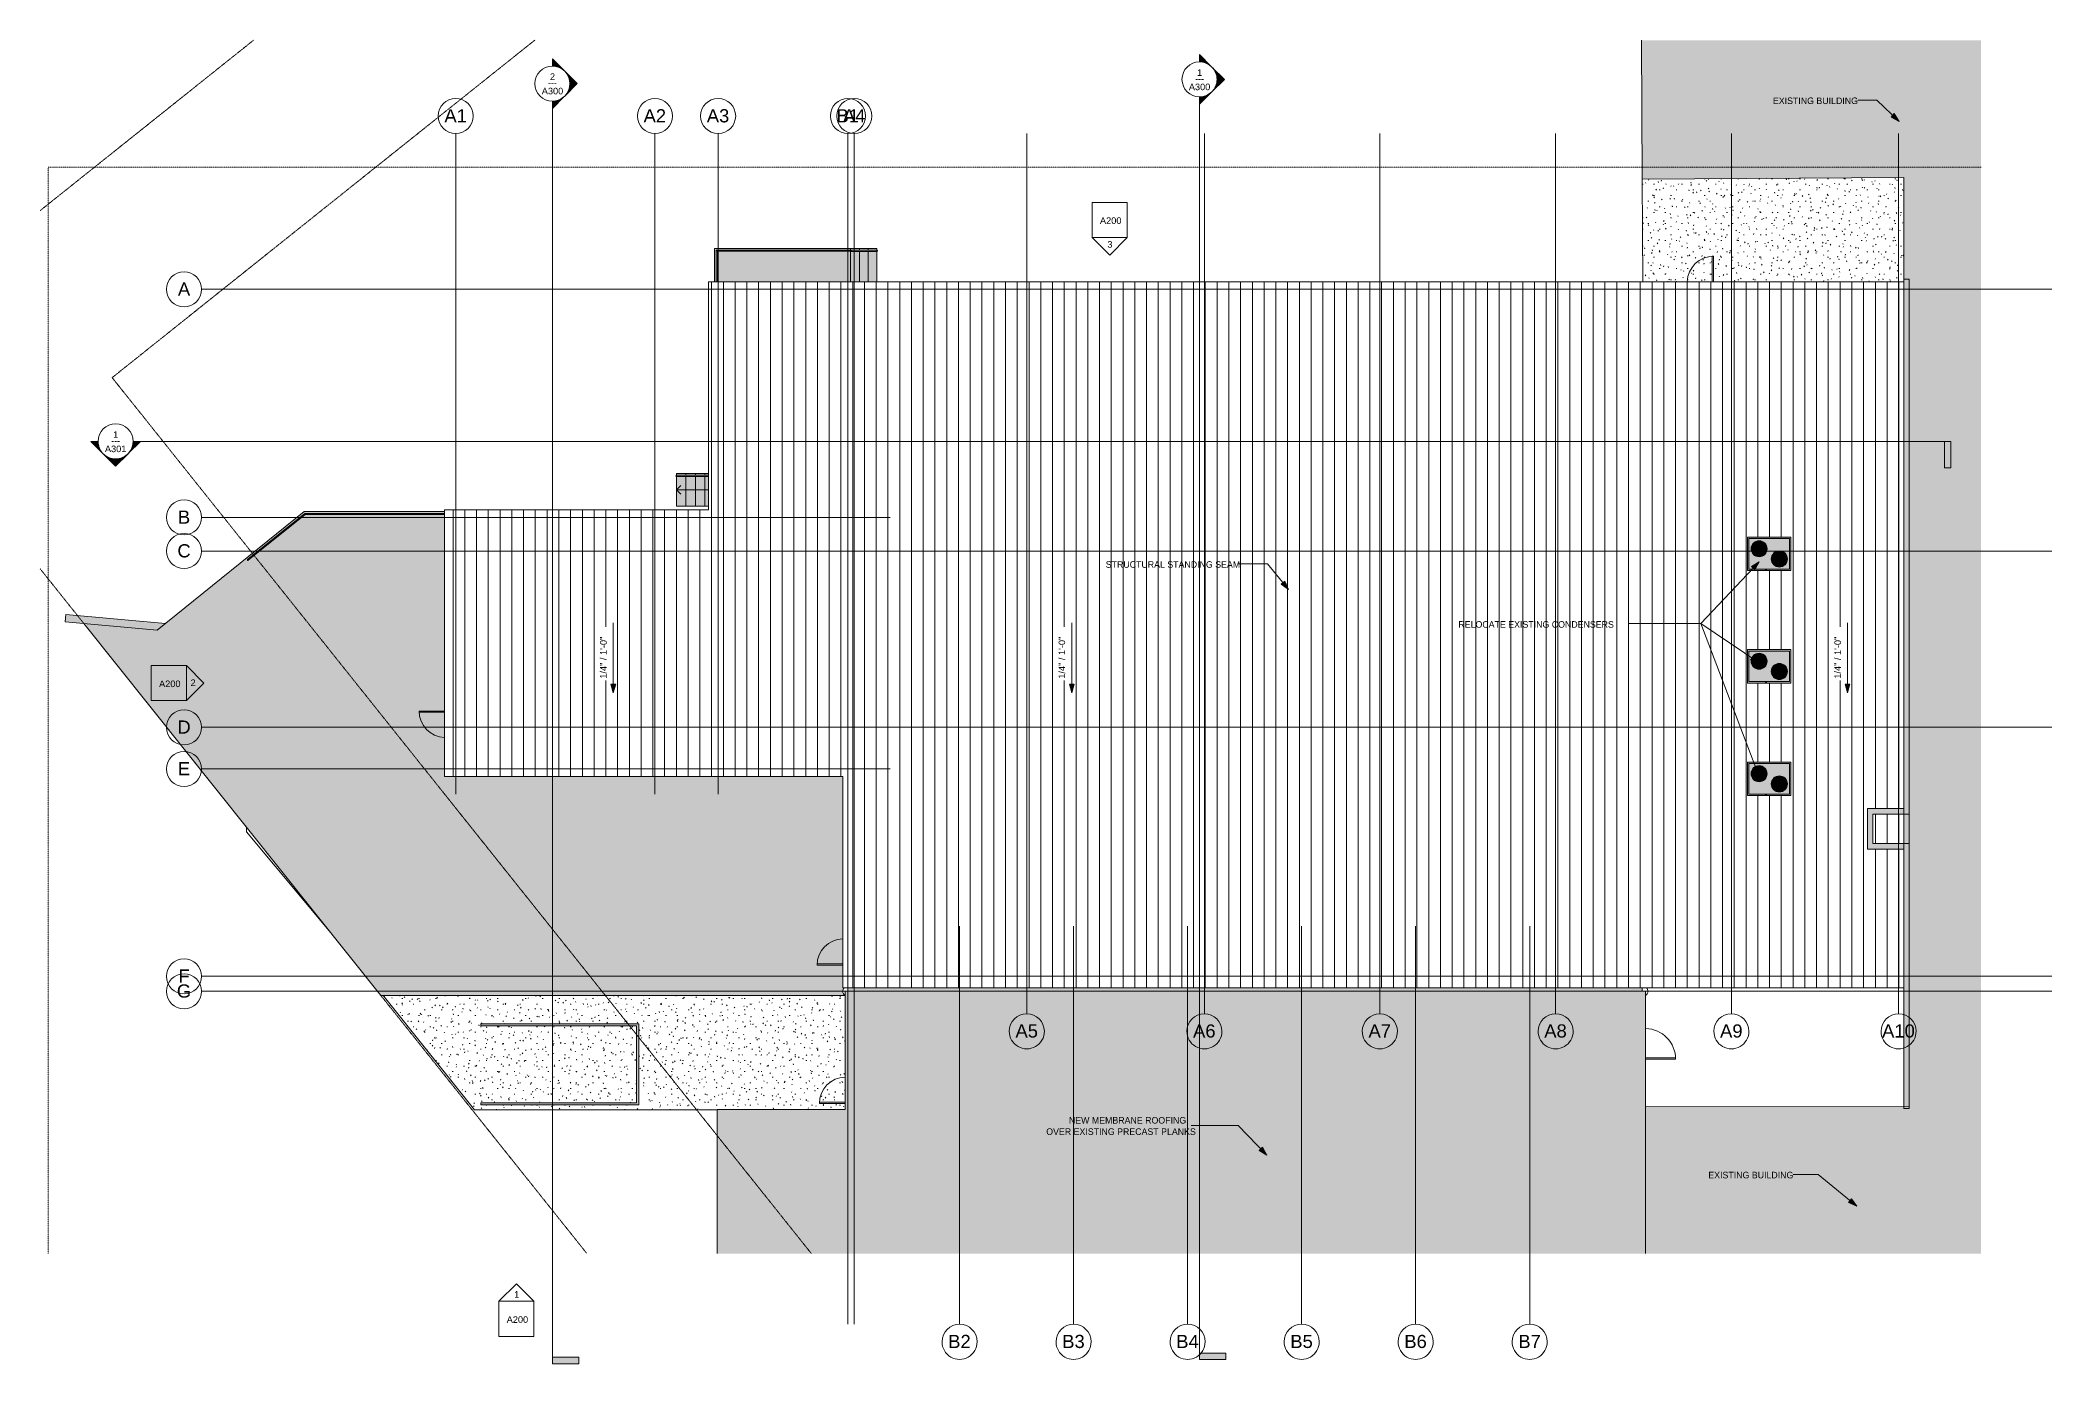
# Model space of a CAD drawing. Header units: inches. Extents: x -4135 to -1383, y 10291 to 12101.
import ezdxf

# ---------------------------------------------------------------- set-up
doc = ezdxf.new("R2010")
doc.units = ezdxf.units.IN
doc.header["$MEASUREMENT"] = 0
for name, pattern in [('Aligning Line 1_8_', [0.25, 0.125, -0.125]), ('Double Dash 3_8_', [1, 0.375, -0.125, 0.125, -0.125, 0.125, -0.125]), ('Grid Line 1_2_', [0.875, 0.5, -0.125, 0.125, -0.125])]:
    doc.linetypes.add(name, pattern=pattern)
for name, color, linetype, lineweight in [('A-DETL-MBND', 5, 'Continuous', 13), ('A-DETL-MBND-1', 5, 'Continuous', 9), ('A-DOOR-1', 31, 'Continuous', 9), ('A-FLOR-HRAL', 11, 'Continuous', 9), ('A-GENM', 5, 'Continuous', 9), ('A-WALL-1', 113, 'Continuous', 9), ('C-PROP-LINE', 91, 'Double Dash 3_8_', 20), ('G-ANNO-DIMS', 111, 'Continuous', 9), ('G-ANNO-SYMB', 111, 'Aligning Line 1_8_', 9), ('G-ANNO-SYMB-1', 111, 'Continuous', 9), ('G-ANNO-TEXT', 231, 'Continuous', 9), ('G-ANNO-TEXT-1', 147, 'Continuous', 20), ('M-EQPM', 50, 'Continuous', 9), ('S-BEAM-1', 12, 'Continuous', 9), ('S-GRID-1', 1, 'Grid Line 1_2_', 9), ('S-GRID-IDEN', 1, 'Continuous', 9), ('S-STRS', 31, 'Continuous', 9), ('S-STRS-ANNO', 31, 'Continuous', 9)]:
    doc.layers.add(name, color=color, linetype=linetype, lineweight=lineweight)
doc.styles.add('Arial', font='arial.ttf', dxfattribs={"height": 18})
doc.styles.add('Arial_1', font='arial.ttf', dxfattribs={"height": 9})
doc.styles.add('Century Gothic', font='ufonts.com_century-gothic.ttf', dxfattribs={"height": 9})
pattern_1 = [(0, (0, 0), (30.72, 7.68), [1.267, -21.773, 1.267, -21.773, -122.88]), (0, (0, 0), (30.72, 7.68), [-46.08, 1.267, -44.813, 1.267, -21.773, -53.76]), (0, (0, 0), (30.72, 7.68), [-115.2, 1.267, -14.093, 1.267, -37.133]), (120, (11.52, 3.84), (-22.011075, 22.7643004), [1.267, -21.773, 1.267, -21.773, -122.88]), (120, (11.52, 3.84), (-22.011075, 22.7643004), [-46.08, 1.267, -44.813, 1.267, -21.773, -53.76]), (120, (11.52, 3.84), (-22.011075, 22.7643004), [-115.2, 1.267, -14.093, 1.267, -37.133]), (240, (15.36, 19.2), (-8.708925, -30.4443004), [1.267, -21.773, 1.267, -21.773, -122.88]), (240, (15.36, 19.2), (-8.708925, -30.4443004), [-46.08, 1.267, -44.813, 1.267, -21.773, -53.76]), (240, (15.36, 19.2), (-8.708925, -30.4443004), [-115.2, 1.267, -14.093, 1.267, -37.133])]

msp = doc.modelspace()

# ---------------------------------------------------------------- texts
at = {"layer": 'G-ANNO-SYMB-1', "char_height": 9, "attachment_point": 1}
for s, insert, width, style in [('2', (-3437.6, 12055.7), 8.484, 'Arial_1'), ('1', (-2552.2, 12061.3), 8.484, 'Arial_1'), ('A300', (-3448.8, 12036), 35.754, 'Arial_1'), ('---', (-3440.2, 12047.2), 15.453, 'Century Gothic'), ('A300', (-2563.5, 12041.7), 35.754, 'Arial_1'), ('---', (-2554.9, 12052.8), 15.453, 'Century Gothic'), ('A200', (-2685.1, 11858.8), 35.754, 'Arial_1'), ('3', (-2675, 11826.3), 8.484, 'Arial_1'), ('1', (-4035.2, 11566.3), 8.484, 'Arial_1'), ('A301', (-4046.5, 11546.7), 35.754, 'Arial_1'), ('---', (-4037.9, 11557.8), 15.453, 'Century Gothic'), ('A200', (-3972.4, 11225.4), 35.754, 'Arial_1'), ('2', (-3929.3, 11226.9), 8.484, 'Arial_1'), ('1', (-3486.6, 10390.4), 8.484, 'Arial_1'), ('A200', (-3496.8, 10356), 35.754, 'Arial_1')]:
    msp.add_mtext(s, dxfattribs=dict(at, insert=insert, width=width, style=style))
at = {"layer": 'G-ANNO-TEXT', "char_height": 9, "attachment_point": 1, "style": 'Century Gothic'}
for s, insert, width in [('EXISTING BUILDING', (-1764.4, 12022.7), 140.895), ('STRUCTURAL STANDING SEAM', (-2677.2, 11388.6), 219.675), ('NEW MEMBRANE ROOFING', (-2727.6, 10628.5), 202.707), ('OVER EXISTING PRECAST PLANKS', (-2758.6, 10613), 240.279), ('EXISTING BUILDING', (-1852.8, 10553.6), 140.895)]:
    msp.add_mtext(s, dxfattribs=dict(at, insert=insert, width=width))
at = {"layer": 'G-ANNO-TEXT-1', "insert": (-2194.7, 11306.6), "char_height": 9, "width": 251.49, "attachment_point": 1, "style": 'Century Gothic'}
msp.add_mtext('RELOCATE EXISTING CONDENSERS', dxfattribs=at)
at = {"layer": 'S-GRID-IDEN', "char_height": 18, "attachment_point": 1, "style": 'Arial'}
for s, insert, width in [('A1', (-3582, 12006.7), 37.269), ('A2', (-3309.5, 12006.7), 37.269), ('A3', (-3223, 12006.7), 37.269), ('B1', (-3045.5, 12006.7), 37.269), ('A4', (-3036.7, 12006.7), 37.269), ('A', (-3946.6, 11769.8), 20.301), ('B', (-3946.6, 11457.9), 20.301), ('C', (-3947.3, 11411.8), 22.119), ('D', (-3947.3, 11170.8), 22.119), ('E', (-3946.6, 11113.9), 20.301), ('F', (-3946, 10830.3), 18.786), ('G', (-3948.1, 10809.8), 23.937), ('A5', (-2800.7, 10755.2), 37.269), ('A6', (-2557.7, 10755.2), 37.269), ('A7', (-2317.7, 10755.2), 37.269), ('A8', (-2077.2, 10755.2), 37.269), ('A9', (-1836.7, 10755.2), 37.269), ('A10', (-1615, 10755.2), 54.237), ('B2', (-2892.7, 10330.6), 37.269), ('B3', (-2736.7, 10330.6), 37.269), ('B4', (-2580.7, 10330.6), 37.269), ('B5', (-2424.7, 10330.6), 37.269), ('B6', (-2268.7, 10330.6), 37.269), ('B7', (-2112.7, 10330.6), 37.269)]:
    msp.add_mtext(s, dxfattribs=dict(at, insert=insert, width=width))

# ---------------------------------------------------------------- blocks, each defined once
blk = doc.blocks.new('Door-Passage-Single-Flush - 36_ x 84_-1370570-FLOOR PLAN - ROOF PLAN')
at = {"layer": 'A-DETL-MBND-1'}
for p, q in [((16.25, -39.0625), (16.25, -4.0625)), ((18, -4.0625), (18, -39.0625)), ((18, -39.0625), (16.25, -39.0625))]:
    blk.add_line(p, q, dxfattribs=at)
blk.add_arc((18, -3.0625), 36, 181.5961037, 270, dxfattribs=at)
blk = doc.blocks.new('Conc Beam - Conc Beam-1196117-FLOOR PLAN - ROOF PLAN')
at = {"layer": 'A-DETL-MBND-1'}
h = blk.add_hatch(dxfattribs=at)
h.set_pattern_fill('FP_1', color=256, style=0, pattern_type=2)
h.set_pattern_definition([(0, (0, 0), (15.36, 3.84), [1.267, -10.253, 1.267, -10.253, -61.44]), (0, (0, 0), (15.36, 3.84), [-23.04, 1.267, -21.773, 1.267, -10.253, -26.88]), (0, (0, 0), (15.36, 3.84), [-57.6, 1.267, -6.413, 1.267, -17.933]), (120, (5.76, 1.92), (-11.0055376, 11.3821502), [1.267, -10.253, 1.267, -10.253, -61.44]), (120, (5.76, 1.92), (-11.0055376, 11.3821502), [-23.04, 1.267, -21.773, 1.267, -10.253, -26.88]), (120, (5.76, 1.92), (-11.0055376, 11.3821502), [-57.6, 1.267, -6.413, 1.267, -17.933]), (240, (7.68, 9.6), (-4.3544624, -15.2221502), [1.267, -10.253, 1.267, -10.253, -61.44]), (240, (7.68, 9.6), (-4.3544624, -15.2221502), [-23.04, 1.267, -21.773, 1.267, -10.253, -26.88]), (240, (7.68, 9.6), (-4.3544624, -15.2221502), [-57.6, 1.267, -6.413, 1.267, -17.933])])
h.paths.add_polyline_path([(-1943.2, 10800.4), (-1943.2, 10805), (-3030, 10805), (-3030, 10800.4), (-2143.4, 10800.4)], flags=0)
for p, q in [((-3030, 10800.4), (-3030, 10805)), ((-1943.2, 10805), (-1943.2, 10800.4))]:
    blk.add_line(p, q, dxfattribs=at)
blk = doc.blocks.new('Door-Passage-Single-Flush - 42_ x 84_-1370569-FLOOR PLAN - ROOF PLAN')
at = {"layer": 'A-DETL-MBND-1'}
for p, q in [((21, 45.0625), (19.25, 45.0625)), ((19.25, 45.0625), (19.25, 4.0625)), ((21, 4.0625), (21, 45.0625))]:
    blk.add_line(p, q, dxfattribs=at)
blk.add_arc((21, 3.0625), 42, 90, 178.6324896, dxfattribs=at)
blk = doc.blocks.new('Walls 1 - Walls 1-1277454-FLOOR PLAN - ROOF PLAN')
at = {"layer": 'A-DETL-MBND-1'}
blk.add_hatch(color=256, dxfattribs=at).paths.add_polyline_path([(-1479.6, 10441.8), (-1479.6, 12101), (-1944, 12101), (-1943.1, 11911.2), (-1585.5, 11913.4), (-1585.5, 11774.1), (-1577.8, 11774.1), (-1577.8, 10643), (-1938.6, 10642.4), (-1938.6, 10441.8), (-1850.5, 10441.8)], flags=0)
for p, q in [((-1944, 12101), (-1943.1, 11911.2)), ((-1943.1, 11911.2), (-1585.5, 11913.4)), ((-1585.5, 11913.4), (-1585.5, 11774.1)), ((-1585.5, 11774.1), (-1577.8, 11774.1)), ((-1577.8, 11774.1), (-1577.8, 11042.8)), ((-1577.8, 11002.4), (-1577.8, 10643)), ((-1577.8, 10643), (-1938.6, 10642.4)), ((-1938.6, 10642.4), (-1938.6, 10441.8))]:
    blk.add_line(p, q, dxfattribs=at)
blk = doc.blocks.new('Parking_Stall_Multiple - 9x18-1326571-FLOOR PLAN - ROOF PLAN')
at = {"layer": 'A-DETL-MBND-1'}
blk.add_hatch(color=256, dxfattribs=at).paths.add_polyline_path([(0, 111), (0, 0), (216, 0), (216, 3), (3, 3), (3, 108), (216, 108), (216, 111), (155, 111)], flags=0)
for p, q in [((216, 111), (0, 111)), ((0, 111), (0, 0)), ((216, 108), (216, 111)), ((3, 3), (3, 108)), ((3, 108), (216, 108)), ((216, 3), (3, 3)), ((216, 0), (216, 3)), ((0, 0), (216, 0))]:
    blk.add_line(p, q, dxfattribs=at)
blk = doc.blocks.new('Railing - Lapeyre - 1 1_2_ Post-1355937-FLOOR PLAN - ROOF PLAN')
at = {"layer": 'A-DETL-MBND-1'}
blk.add_hatch(color=256, dxfattribs=at).paths.add_polyline_path([(-0.6, 0.5), (-0.6, 0.4), (-0.7, 0.2), (-0.7, 0), (-0.6, 0), (-0.6, 0.5)], flags=0)
blk.add_arc((0, 0), 0.75, 135, 180, dxfattribs=at)
blk = doc.blocks.new('Railing - Railing-1339868-FLOOR PLAN - ROOF PLAN')
at = {"layer": 'A-DETL-MBND-1'}
for points in [[(-3208.5, 11770.6), (-3208.5, 11770.6), (-3208.5, 11812.4), (-3210, 11813.9), (-3209.9, 11770.6), (-3208.5, 11770.6)], [(-3027, 11812.4), (-3026.6, 11812.4), (-3026.8, 11812.6), (-3026.9, 11812.8), (-3026.9, 11813), (-3026.9, 11813.1), (-3026.9, 11813.3), (-3026.8, 11813.5), (-3026.7, 11813.6), (-3026.6, 11813.7), (-3026.4, 11813.7), (-3026.2, 11813.8), (-3026.2, 11813.9), (-3209.9, 11813.9), (-3208.5, 11812.4), (-3035.5, 11812.4)]]:
    blk.add_hatch(color=256, dxfattribs=at).paths.add_polyline_path(points, flags=0)
for p, q in [((-3026.2, 11813.9), (-3210, 11813.9)), ((-3210, 11813.9), (-3210, 11770.6)), ((-3208.5, 11812.4), (-3026.2, 11812.4)), ((-3208.5, 11770.6), (-3208.5, 11812.4)), ((-3026.2, 11813.9), (-3026.2, 11813.8))]:
    blk.add_line(p, q, dxfattribs=at)
blk.add_open_spline([(-3210, 11813.9), (-3210, 11813.9), (-3209.9, 11813.9), (-3209.9, 11813.8), (-3209.9, 11813.8), (-3209.8, 11813.8), (-3209.8, 11813.7), (-3209.7, 11813.7), (-3209.7, 11813.6), (-3209.6, 11813.5), (-3209.5, 11813.5), (-3209.5, 11813.4), (-3209.4, 11813.4), (-3209.4, 11813.3), (-3209.3, 11813.3), (-3209.3, 11813.2), (-3209.3, 11813.2), (-3209.2, 11813.1), (-3209.2, 11813.1), (-3209.1, 11813), (-3209.1, 11813), (-3209, 11813), (-3209, 11812.9), (-3208.9, 11812.9), (-3208.9, 11812.8), (-3208.8, 11812.8), (-3208.8, 11812.7), (-3208.7, 11812.7), (-3208.7, 11812.6), (-3208.6, 11812.6), (-3208.6, 11812.5), (-3208.6, 11812.5), (-3208.5, 11812.5), (-3208.5, 11812.4), (-3208.5, 11812.4), (-3208.5, 11812.4)], degree=3, knots=[0, 0, 0, 0, 0.083333, 0.125, 0.166667, 0.208333, 0.229167, 0.25, 0.291667, 0.333333, 0.354167, 0.375, 0.395833, 0.416667, 0.4375, 0.458333, 0.479167, 0.5, 0.520833, 0.541667, 0.5625, 0.583333, 0.604167, 0.625, 0.645833, 0.666667, 0.6875, 0.708333, 0.75, 0.770833, 0.791667, 0.833333, 0.875, 0.916667, 1, 1, 1, 1], dxfattribs=at)
at = {"rotation": 269.9999999999996}
blk.add_blockref('Railing - Lapeyre - 1 1_2_ Post-1355937-FLOOR PLAN - ROOF PLAN', (-3026.2, 11813.1), dxfattribs=at)
blk = doc.blocks.new('Railing - Lapeyre - 1 1_2_ Post-1355958-FLOOR PLAN - ROOF PLAN')
at = {"layer": 'A-DETL-MBND-1'}
h = blk.add_hatch(color=256, dxfattribs=at)
h.paths.add_polyline_path([(0.7, 0), (0.7, 0.2), (0.6, 0.4), (0.4, 0.6), (0.4, 0.6), (0.2, 0.7), (0, 0.7), (-0.2, 0.7), (-0.4, 0.6), (-0.5, 0.5), (-0.6, 0.4), (-0.7, 0.1), (-0.7, -0.2), (-0.7, -0.2), (-0.6, -0.4), (-0.5, -0.5), (-0.4, -0.6), (-0.2, -0.7), (0, -0.8), (0.2, -0.7), (0.4, -0.6), (0.5, -0.5), (0.6, -0.4), (0.7, -0.2)], flags=0)
h.paths.add_polyline_path([(0.4, 0), (-0.4, 0), (-0.4, 0.1), (-0.2, 0.2), (0, 0.2), (0.2, 0.2), (0.4, 0.1)], flags=0)
for start, end in [(360, 180), (180, 360)]:
    blk.add_arc((0, 0), 0.75, start, end, dxfattribs=at)
blk = doc.blocks.new('Railing - Lapeyre - 1 1_2_ Post-1355956-FLOOR PLAN - ROOF PLAN')
at = {"layer": 'A-DETL-MBND-1'}
blk.add_hatch(color=256, dxfattribs=at).paths.add_polyline_path([(0.7, 0), (0.7, 0.2), (0.6, 0.4), (0.5, 0.5), (0.4, 0.6), (0.2, 0.7), (0, 0.7), (-0.2, 0.7), (-0.4, 0.6), (-0.5, 0.5), (-0.6, 0.4), (-0.7, 0.2), (-0.8, 0), (-0.7, -0.3), (-0.6, -0.3), (-0.4, 0), (0.4, 0), (0.6, -0.3), (0.6, -0.4), (0.7, -0.2)], flags=0)
for start, end in [(360, 180), (180, 210), (330, 360)]:
    blk.add_arc((0, 0), 0.75, start, end, dxfattribs=at)
blk = doc.blocks.new('Railing - Railing-1340472-FLOOR PLAN - ROOF PLAN')
at = {"layer": 'A-DETL-MBND-1'}
h = blk.add_hatch(color=256, dxfattribs=at)
h.paths.add_polyline_path([(-3026.2, 11812.3), (-2990.4, 11812.3), (-2990.6, 11812.4), (-2990.2, 11812.6), (-2990.2, 11813.5), (-2990.3, 11813.6), (-2990.6, 11813.7), (-2990.4, 11813.7), (-2990.4, 11813.8), (-3025.8, 11813.7), (-3025.7, 11813.7), (-3026, 11813.8), (-3026, 11813.7), (-3025.8, 11813.7), (-3025.7, 11813.6), (-3025.6, 11813.4), (-3025.5, 11813.2), (-3025.5, 11813), (-3025.5, 11812.8), (-3025.6, 11812.6), (-3025.7, 11812.5), (-3025.8, 11812.4), (-3026, 11812.3)], flags=0)
h.paths.add_polyline_path([(-3026.2, 11812.6), (-3026.1, 11812.6), (-3026, 11812.8), (-3026, 11813), (-3026, 11813.2), (-3026.2, 11813.5), (-3026.2, 11812.6)], flags=0)
for p, q in [((-2990.2, 11813.8), (-3026.2, 11813.8)), ((-3026.2, 11812.3), (-2990.2, 11812.3))]:
    blk.add_line(p, q, dxfattribs=at)
at = {"layer": 'A-DETL-MBND-1', "flags": 128}
for points in [[(-3026.2, 11812.6), (-3026.2, 11812.6), (-3026.2, 11812.8), (-3026.2, 11813), (-3026.2, 11813.2), (-3026.2, 11813.4), (-3026.2, 11813.5)], [(-2990.2, 11813.5), (-2990.2, 11813.4), (-2990.2, 11813.2), (-2990.2, 11813), (-2990.2, 11812.8), (-2990.2, 11812.6), (-2990.2, 11812.6)]]:
    blk.add_lwpolyline(points, dxfattribs=at)
at = {"rotation": 270}
for name, p in [('Railing - Lapeyre - 1 1_2_ Post-1355958-FLOOR PLAN - ROOF PLAN', (-3026.2, 11813)), ('Railing - Lapeyre - 1 1_2_ Post-1355956-FLOOR PLAN - ROOF PLAN', (-2990.2, 11813))]:
    blk.add_blockref(name, p, dxfattribs=at)
blk = doc.blocks.new('Cast-In-Place Stair - ___-1340645-FLOOR PLAN - ROOF PLAN')
at = {"layer": 'A-DETL-MBND-1'}
h = blk.add_hatch(color=256, dxfattribs=at)
h.paths.add_polyline_path([(-3251.5, 11463.8), (-3251.5, 11504.6), (-3264.5, 11504.6), (-3264.5, 11463.8)], flags=0)
h.paths.add_polyline_path([(-3264.5, 11506.1), (-3251.5, 11506.1), (-3251.5, 11508.6), (-3264.5, 11508.6), (-3264.5, 11506.4)], flags=0)
h = blk.add_hatch(color=256, dxfattribs=at)
h.paths.add_polyline_path([(-3238.5, 11463.8), (-3238.5, 11504.6), (-3251.5, 11504.6), (-3251.5, 11463.8)], flags=0)
h.paths.add_polyline_path([(-3251.5, 11506.1), (-3238.5, 11506.1), (-3238.5, 11508.6), (-3251.5, 11508.6)], flags=0)
h = blk.add_hatch(color=256, dxfattribs=at)
h.paths.add_polyline_path([(-3225.5, 11463.8), (-3225.5, 11504.6), (-3238.5, 11504.6), (-3238.5, 11463.8)], flags=0)
h.paths.add_polyline_path([(-3238.5, 11506.1), (-3225.5, 11506.1), (-3225.5, 11508.6), (-3238.5, 11508.6)], flags=0)
h = blk.add_hatch(color=256, dxfattribs=at)
h.paths.add_polyline_path([(-3220.5, 11463.8), (-3220.5, 11504.6), (-3225.5, 11504.6), (-3225.5, 11463.8)], flags=0)
h.paths.add_polyline_path([(-3222.2, 11506.1), (-3220.5, 11506.1), (-3220.5, 11508.6), (-3225.5, 11508.6), (-3225.5, 11506.1)], flags=0)
for p, q in [((-3251.5, 11508.6), (-3264.5, 11508.6)), ((-3264.5, 11508.6), (-3264.5, 11506.1)), ((-3264.5, 11504.6), (-3264.5, 11463.8)), ((-3238.5, 11508.6), (-3251.5, 11508.6)), ((-3251.5, 11508.6), (-3251.5, 11506.1)), ((-3251.5, 11504.6), (-3251.5, 11463.8)), ((-3225.5, 11508.6), (-3238.5, 11508.6)), ((-3238.5, 11508.6), (-3238.5, 11506.1)), ((-3238.5, 11504.6), (-3238.5, 11463.8)), ((-3220.5, 11508.6), (-3225.5, 11508.6)), ((-3225.5, 11508.6), (-3225.5, 11506.1)), ((-3225.5, 11504.6), (-3225.5, 11463.8)), ((-3264.5, 11463.8), (-3251.5, 11463.8)), ((-3251.5, 11463.8), (-3238.5, 11463.8)), ((-3238.5, 11463.8), (-3225.5, 11463.8)), ((-3225.5, 11463.8), (-3220.5, 11463.8))]:
    blk.add_line(p, q, dxfattribs=at)
blk = doc.blocks.new('Railing - Lapeyre - 1 1_2_ Post-V1-FLOOR PLAN - ROOF PLAN')
at = {"layer": 'A-DETL-MBND-1'}
blk.add_hatch(color=256, dxfattribs=at).paths.add_polyline_path([(0.7, 0), (0.7, -0.3), (0.6, -0.4), (0.5, -0.2), (0.4, 0), (-0.4, 0), (-0.6, -0.4), (-0.7, -0.2), (-0.8, 0), (-0.7, 0.2), (-0.6, 0.4), (-0.5, 0.5), (-0.4, 0.6), (-0.2, 0.7), (0, 0.7), (0.2, 0.7), (0.4, 0.6), (0.5, 0.5), (0.6, 0.4), (0.7, 0.2)], flags=0)
for start, end in [(360, 180), (180, 216.4665), (323.5335, 360)]:
    blk.add_arc((0, 0), 0.75, start, end, dxfattribs=at)
blk = doc.blocks.new('Railing - Railing-1340984-FLOOR PLAN - ROOF PLAN')
at = {"layer": 'A-DETL-MBND-1'}
blk.add_hatch(color=256, dxfattribs=at).paths.add_polyline_path([(-3264.3, 11504.6), (-3220.5, 11504.7), (-3220.5, 11506.1), (-3264.3, 11506.1), (-3264, 11506), (-3264.2, 11505.9), (-3264.5, 11505.7), (-3264.4, 11505), (-3264.1, 11504.7), (-3264.3, 11504.7), (-3264.3, 11504.6)], flags=0)
for p, q in [((-3220.5, 11506.1), (-3264.5, 11506.1)), ((-3264.5, 11504.6), (-3220.5, 11504.6))]:
    blk.add_line(p, q, dxfattribs=at)
at = {"layer": 'A-DETL-MBND-1', "flags": 128}
blk.add_lwpolyline([(-3264.5, 11505), (-3264.5, 11505.2), (-3264.5, 11505.4), (-3264.5, 11505.6), (-3264.5, 11505.8)], dxfattribs=at)
at = {"extrusion": (0, 0, -1), "zscale": -1, "rotation": 270}
blk.add_blockref('Railing - Lapeyre - 1 1_2_ Post-V1-FLOOR PLAN - ROOF PLAN', (3264.5, 11505.4), dxfattribs=at)
blk = doc.blocks.new('Railing - Lapeyre - 1 1_2_ Post-V2-FLOOR PLAN - ROOF PLAN')
at = {"layer": 'A-DETL-MBND-1'}
blk.add_hatch(color=256, dxfattribs=at).paths.add_polyline_path([(0.5, -0.5), (0.6, -0.4), (0.7, -0.1), (0.7, 0), (-0.7, 0), (-0.7, -0.2), (-0.6, -0.4), (-0.5, -0.5), (-0.4, -0.6), (-0.2, -0.7), (0, -0.7), (0.2, -0.7), (0.4, -0.6)], flags=0)
blk.add_arc((0, 0), 0.75, 180, 360, dxfattribs=at)
blk = doc.blocks.new('Railing - Railing-1341484-FLOOR PLAN - ROOF PLAN')
at = {"layer": 'A-DETL-MBND-1'}
for points in [[(-3850.3, 11389.8), (-3772.6, 11452.5), (-3773.1, 11454), (-3851.2, 11390.9), (-3850.3, 11389.8)], [(-3581.7, 11452.5), (-3581.7, 11454), (-3773.1, 11454), (-3772.6, 11452.5), (-3595.6, 11452.5)]]:
    blk.add_hatch(color=256, dxfattribs=at).paths.add_polyline_path(points, flags=0)
for p, q in [((-3773.1, 11454), (-3851.2, 11390.9)), ((-3850.3, 11389.8), (-3772.6, 11452.5)), ((-3581.7, 11454), (-3773.1, 11454)), ((-3772.6, 11452.5), (-3581.7, 11452.5)), ((-3850.3, 11389.8), (-3851.2, 11390.9))]:
    blk.add_line(p, q, dxfattribs=at)
blk.add_open_spline([(-3773.1, 11454), (-3773.1, 11454), (-3773.1, 11454), (-3773, 11453.8), (-3773, 11453.6), (-3772.9, 11453.5), (-3772.9, 11453.4), (-3772.9, 11453.3), (-3772.8, 11453.2), (-3772.8, 11453), (-3772.7, 11452.9), (-3772.7, 11452.7), (-3772.6, 11452.6), (-3772.6, 11452.5), (-3772.6, 11452.5), (-3772.6, 11452.5)], degree=3, knots=[0, 0, 0, 0, 0.166667, 0.25, 0.333333, 0.416667, 0.458333, 0.5, 0.541667, 0.583333, 0.666667, 0.75, 0.833333, 0.916667, 1, 1, 1, 1], dxfattribs=at)
at = {"rotation": 308.9304407069868}
blk.add_blockref('Railing - Lapeyre - 1 1_2_ Post-V2-FLOOR PLAN - ROOF PLAN', (-3850.8, 11390.3), dxfattribs=at)
blk = doc.blocks.new('Door-Passage-Single-Flush - 36_ x 80_-1370599-FLOOR PLAN - ROOF PLAN')
at = {"layer": 'A-DETL-MBND-1'}
for p, q in [((18, 40.6875), (16.25, 40.6875)), ((16.25, 40.6875), (16.25, 5.6875)), ((18, 5.6875), (18, 40.6875))]:
    blk.add_line(p, q, dxfattribs=at)
blk.add_arc((18, 4.6875), 36, 90, 178.4038963, dxfattribs=at)
blk = doc.blocks.new('Condensing Unit - Air Cooled - DX - 6-10 Tons - 6 Tons-1352867-FLOOR PLAN - ROOF PLAN')
at = {"layer": 'A-DETL-MBND-1'}
h = blk.add_hatch(color=256, dxfattribs=at)
h.paths.add_polyline_path([(25.8, 0), (59.4, 0), (59.4, 45.8), (0, 45.8), (0, 0), (25.7, 0)], flags=0)
h.paths.add_polyline_path([(25.7, 1), (24.7, 1), (24.7, 2), (2, 2), (2, 43.8), (57.4, 43.8), (57.4, 2), (25.9, 2), (25.9, 1), (25.8, 1)], flags=0)
h = blk.add_hatch(color=256, dxfattribs=at)
h.paths.add_polyline_path([(52.5, 2), (57.4, 2), (57.4, 43.8), (2, 43.8), (2, 2), (50.5, 2)], flags=0)
h.paths.add_polyline_path([(42.4, 5), (40.2, 5.5), (38.1, 6.4), (36.2, 7.8), (34.7, 9.5), (33.5, 11.5), (32.8, 13.6), (32.6, 15.9), (32.8, 18.2), (33.5, 20.4), (34.7, 22.4), (36.2, 24.1), (38.1, 25.5), (40.2, 26.4), (42.4, 26.9), (44.7, 26.9), (47, 26.4), (49.1, 25.5), (50.9, 24.1), (52.5, 22.4), (53.6, 20.4), (54.3, 18.2), (54.6, 15.9), (54.3, 13.6), (53.6, 11.5), (52.5, 9.5), (50.9, 7.8), (49.1, 6.4), (47, 5.5), (44.7, 5)], flags=0)
h.paths.add_polyline_path([(14.7, 18.9), (12.5, 19.4), (10.4, 20.3), (8.4, 21.8), (7, 23.4), (5.8, 25.4), (5.1, 27.6), (4.9, 29.9), (5.1, 32.1), (5.8, 34.3), (7, 36.3), (8.5, 38), (10.4, 39.4), (12.5, 40.3), (14.7, 40.8), (17, 40.8), (19.3, 40.3), (21.4, 39.4), (23.2, 38), (24.8, 36.3), (25.9, 34.3), (26.6, 32.1), (26.9, 29.9), (26.6, 27.6), (25.9, 25.4), (24.8, 23.4), (23.2, 21.7), (21.4, 20.3), (19.3, 19.4), (17, 18.9)], flags=0)
for points in [[(17, 18.9), (19.3, 19.4), (21.4, 20.3), (23.2, 21.7), (24.8, 23.4), (25.9, 25.4), (26.6, 27.6), (26.9, 29.9), (26.6, 32.1), (25.9, 34.3), (24.8, 36.3), (23.2, 38), (21.4, 39.4), (19.3, 40.3), (17, 40.8), (14.7, 40.8), (12.5, 40.3), (10.4, 39.4), (8.5, 38), (7, 36.3), (5.8, 34.3), (5.1, 32.1), (4.9, 29.9), (5.1, 27.6), (5.8, 25.4), (7, 23.4), (8.5, 21.7), (10.4, 20.3), (12.5, 19.4), (14.7, 18.9)], [(25.9, 1), (25.9, 2), (24.7, 2), (24.8, 1), (25.9, 1)], [(42.4, 5), (44.7, 5), (47, 5.5), (49.1, 6.4), (50.9, 7.8), (52.5, 9.5), (53.6, 11.5), (54.3, 13.6), (54.6, 15.9), (54.3, 18.2), (53.6, 20.4), (52.5, 22.4), (50.9, 24.1), (49.1, 25.5), (47, 26.4), (44.7, 26.9), (42.4, 26.9), (40.2, 26.4), (38.1, 25.5), (36.2, 24.1), (34.7, 22.4), (33.5, 20.4), (32.8, 18.2), (32.6, 15.9), (32.8, 13.6), (33.5, 11.5), (34.7, 9.5), (36.2, 7.8), (38.1, 6.4), (40.2, 5.5)]]:
    blk.add_hatch(color=256, dxfattribs=at).paths.add_polyline_path(points, flags=0)
for p, q in [((59.4, 45.8), (0, 45.8)), ((0, 45.8), (0, 0)), ((57.4, 43.8), (2, 43.8)), ((2, 2), (2, 43.8)), ((57.4, 2), (57.4, 43.8)), ((59.4, 0), (59.4, 45.8)), ((2, 2), (57.4, 2)), ((24.7, 2), (24.7, 1)), ((25.9, 1), (24.7, 1)), ((25.9, 1), (25.9, 2)), ((0, 0), (59.4, 0))]:
    blk.add_line(p, q, dxfattribs=at)
for centre, start, end in [((15.9, 29.9), 360, 180), ((15.9, 29.9), 180, 360), ((43.6, 15.9), 360, 180), ((43.6, 15.9), 180, 360)]:
    blk.add_arc(centre, 11, start, end, dxfattribs=at)
blk = doc.blocks.new('Door-Passage-Single-Flush - 36_ x 80_-1377304-FLOOR PLAN - ROOF PLAN')
at = {"layer": 'A-DETL-MBND-1'}
for p, q in [((16.25, -40.6875), (16.25, -5.6875)), ((18, -5.6875), (18, -40.6875)), ((18, -40.6875), (16.25, -40.6875))]:
    blk.add_line(p, q, dxfattribs=at)
blk.add_arc((18, -4.6875), 36, 181.5961037, 270, dxfattribs=at)
blk = doc.blocks.new('Cast-In-Place Stair - ___-1379385-FLOOR PLAN - ROOF PLAN')
at = {"layer": 'A-DETL-MBND-1'}
h = blk.add_hatch(color=256, dxfattribs=at)
h.paths.add_polyline_path([(-3014.2, 11770.6), (-3014.2, 11812.3), (-3026.2, 11812.3), (-3026.2, 11770.6)], flags=0)
h.paths.add_polyline_path([(-3025.7, 11813.8), (-3014.2, 11813.8), (-3014.2, 11816.3), (-3026.2, 11816.3), (-3026.2, 11813.9), (-3026, 11813.9), (-3025.8, 11813.8)], flags=0)
h = blk.add_hatch(color=256, dxfattribs=at)
h.paths.add_polyline_path([(-3002.2, 11770.6), (-3002.2, 11812.3), (-3014.2, 11812.3), (-3014.2, 11770.6)], flags=0)
h.paths.add_polyline_path([(-3002.2, 11813.8), (-3002.2, 11816.3), (-3014.2, 11816.3), (-3014.2, 11813.8), (-3004.4, 11813.8)], flags=0)
h = blk.add_hatch(color=256, dxfattribs=at)
h.paths.add_polyline_path([(-2990.2, 11770.6), (-2990.2, 11812.3), (-3002.2, 11812.3), (-3002.2, 11770.6)], flags=0)
h.paths.add_polyline_path([(-2994, 11813.8), (-2990.2, 11813.8), (-2990.2, 11816.3), (-3002.2, 11816.3), (-3002.2, 11813.8)], flags=0)
for p, q in [((-3014.2, 11816.3), (-3026.2, 11816.3)), ((-3002.2, 11816.3), (-3014.2, 11816.3)), ((-3014.2, 11813.8), (-3014.2, 11816.3)), ((-3014.2, 11770.6), (-3014.2, 11812.3)), ((-2990.2, 11816.3), (-3002.2, 11816.3)), ((-3002.2, 11813.8), (-3002.2, 11816.3)), ((-3002.2, 11770.6), (-3002.2, 11812.3)), ((-2990.2, 11816.3), (-2990.2, 11813.8)), ((-2990.2, 11812.3), (-2990.2, 11770.6))]:
    blk.add_line(p, q, dxfattribs=at)
blk = doc.blocks.new('Family - ___-1264376-FLOOR PLAN - ROOF PLAN')
at = {"layer": 'C-PROP-LINE'}
for p, q in [((-3843.2, 12101), (-4135, 11868.1)), ((-3458.5, 12101), (-4036.6, 11639.6)), ((-4036.6, 11639.6), (-3080, 10441.8)), ((-4135, 11378.1), (-3387.1, 10441.8))]:
    blk.add_line(p, q, dxfattribs=at)
blk = doc.blocks.new('Grid - Grid Head - Circle-50561-FLOOR PLAN - ROOF PLAN')
at = {"layer": 'S-GRID-IDEN'}
for start, end in [(360, 180), (180, 360)]:
    blk.add_arc((0, 0), 0.25, start, end, dxfattribs=at)
blk = doc.blocks.new('Elevation - Detail Number-151647-FLOOR PLAN - ROOF PLAN')
at = {"layer": 'G-ANNO-SYMB-1'}
for p, q in [((0.25, 0.25), (-0.25, 0.25)), ((-0.25, 0.25), (-0.25, -0.25)), ((0.25, -0.25), (0.25, 0.25)), ((-0.25, -0.25), (0.25, -0.25))]:
    blk.add_line(p, q, dxfattribs=at)
blk = doc.blocks.new('Elevation - Detail Number-151370-FLOOR PLAN - ROOF PLAN')
at = {"layer": 'G-ANNO-SYMB-1'}
for p, q in [((0, 0.25), (-0.25, 0)), ((0.25, 0), (0, 0.25)), ((-0.25, 0), (0.25, 0))]:
    blk.add_line(p, q, dxfattribs=at)
blk = doc.blocks.new('Section - 3_32_ x 3_8_-54337-FLOOR PLAN - ROOF PLAN')
at = {"layer": 'G-ANNO-SYMB-1'}
blk.add_hatch(color=256, dxfattribs=at).paths.add_polyline_path([(0, 0.375), (0, 0), (-0.09375, 0), (-0.09375, 0.375)], flags=0)
for p, q in [((0, 0.375), (-0.09375, 0.375)), ((-0.09375, 0.375), (-0.09375, 0)), ((0, 0), (0, 0.375)), ((-0.09375, 0), (0, 0))]:
    blk.add_line(p, q, dxfattribs=at)
blk = doc.blocks.new('Section - Section Head - Filled-22785-FLOOR PLAN - ROOF PLAN')
at = {"layer": 'G-ANNO-SYMB-1'}
h = blk.add_hatch(color=256, dxfattribs=at)
edge = h.paths.add_edge_path(flags=0)
edge.add_line((-0.427, 0.177), (-0.25, 0.354))
edge.add_line((-0.25, 0.354), (-0.25, 0.25))
edge.add_arc((-0.25, 0), 0.25, 90, 135)
h = blk.add_hatch(color=256, dxfattribs=at)
edge = h.paths.add_edge_path(flags=0)
edge.add_arc((-0.25, 0), 0.25, 45, 90)
edge.add_line((-0.25, 0.25), (-0.25, 0.354))
edge.add_line((-0.25, 0.354), (-0.073, 0.177))
h = blk.add_hatch(color=256, dxfattribs=at)
edge = h.paths.add_edge_path(flags=0)
edge.add_arc((-0.25, 0), 0.25, 137.9216, 180)
edge.add_line((-0.5, 0), (-0.604, 0))
edge.add_line((-0.604, 0), (-0.436, 0.168))
h = blk.add_hatch(color=256, dxfattribs=at)
edge = h.paths.add_edge_path(flags=0)
edge.add_line((-0.064, 0.168), (0.104, 0))
edge.add_line((0.104, 0), (0, 0))
edge.add_arc((-0.25, 0), 0.25, 0, 42.0784)
for p, q in [((-0.25, 0.354), (-0.427, 0.177)), ((-0.25, 0.25), (-0.25, 0.354)), ((-0.073, 0.177), (-0.25, 0.354)), ((-0.25, 0.354), (-0.25, 0.25)), ((-0.436, 0.168), (-0.604, 0)), ((-0.604, 0), (-0.5, 0)), ((0.104, 0), (-0.064, 0.168)), ((0, 0), (0.104, 0))]:
    blk.add_line(p, q, dxfattribs=at)
for start, end in [(360, 180), (137.9216, 180), (180, 360), (90, 135), (45, 90), (0, 42.0784)]:
    blk.add_arc((-0.25, 0), 0.25, start, end, dxfattribs=at)

# ---------------------------------------------------------------- hatches: boundary and pattern name
at = {"layer": 'A-DETL-MBND'}
h = msp.add_hatch(color=256, dxfattribs=at)
h.paths.add_polyline_path([(-1585.5, 10640.1), (-1577.8, 10640.1), (-1577.8, 11002.4), (-1585.5, 11002.4), (-1585.5, 10856.6)], flags=0)
h.paths.add_polyline_path([(-1577.8, 11042.8), (-1577.8, 11774.1), (-1585.5, 11774.1), (-1585.5, 11042.8)], flags=0)
for points in [[(-3974.8, 11294.4), (-3963.6, 11303.4), (-4099.8, 11315.6), (-4100.7, 11305.7), (-4075.3, 11303.4)], [(-1635.2, 10994.8), (-1627.6, 10994.8), (-1627.6, 11050.4), (-1635.2, 11050.4)], [(-1585.5, 11042.8), (-1585.5, 11050.4), (-1627.6, 11050.4), (-1627.6, 11042.8)], [(-1577.8, 11002.4), (-1577.8, 11042.8), (-1585.5, 11042.8), (-1585.5, 11002.4)], [(-1585.5, 10994.8), (-1585.5, 11002.4), (-1627.6, 11002.4), (-1627.6, 10994.8)], [(-3208.8, 10441.8), (-1938.6, 10441.8), (-1938.6, 10800.4), (-3033.8, 10800.4), (-3033.8, 10639), (-3208.8, 10639)]]:
    msp.add_hatch(color=256, dxfattribs=at).paths.add_polyline_path(points, flags=0)
at = {"layer": 'A-DETL-MBND-1'}
h = msp.add_hatch(dxfattribs=at)
h.set_pattern_fill('FP_5', color=256, style=0, pattern_type=2)
h.set_pattern_definition(pattern_1)
h.paths.add_polyline_path([(-1942.3, 11770.6), (-1847.4, 11770.6), (-1847.4, 11805.6), (-1845.6, 11805.6), (-1845.6, 11770.6), (-1585.5, 11770.6), (-1585.5, 11913.4), (-1943.1, 11911.2)], flags=0)
h = msp.add_hatch(dxfattribs=at)
h.set_pattern_fill('FP_2', color=256, style=0, pattern_type=2)
h.set_pattern_definition(pattern_1)
h.paths.add_polyline_path([(-3034.1, 10794.8), (-3035, 10795.4), (-3036.1, 10796.9), (-3036.8, 10798.6), (-3037, 10800.4), (-3036.8, 10802.2), (-3036.1, 10803.9), (-3035.2, 10805), (-3037.1, 10805), (-3037.1, 10836.3), (-3072.1, 10836.3), (-3072.1, 10838), (-3037.1, 10838), (-3037.1, 11094.3), (-3581.7, 11094.3), (-3581.7, 11182), (-3616.7, 11182), (-3616.7, 11183.7), (-3581.7, 11183.7), (-3581.7, 11452.5), (-3772.6, 11452.5), (-3850.5, 11389.7), (-3850.8, 11389.6), (-3851, 11389.6), (-3851.1, 11389.7), (-3851.2, 11389.8), (-3851.4, 11389.9), (-3851.4, 11390), (-3851.5, 11390.2), (-3851.5, 11390.4), (-3851.4, 11390.8), (-3851.3, 11390.9), (-3851, 11391.1), (-3773.1, 11454), (-3581.7, 11454), (-3581.7, 11456.5), (-3774, 11456.5), (-3974.8, 11294.4), (-4075.3, 11303.4), (-3669, 10794.8), (-3034.6, 10794.8)], flags=0)
h.paths.add_polyline_path([(-3212.5, 11770.6), (-3210, 11770.6), (-3209.9, 11813.9), (-3026.2, 11813.9), (-3026.2, 11816.4), (-3212.5, 11816.4), (-3212.5, 11776.9)], flags=0)
h.paths.add_polyline_path([(-3049.9, 11770.6), (-3026.2, 11770.6), (-3026.2, 11812.3), (-3026.4, 11812.3), (-3026.7, 11812.4), (-3208.5, 11812.4), (-3208.5, 11770.6), (-3139.2, 11770.6)], flags=0)
h = msp.add_hatch(dxfattribs=at)
h.set_pattern_fill('FP_4', color=256, style=0, pattern_type=2)
h.set_pattern_definition([(90, (0, 12.321), (-16.082, 1e-15), [])])
h.paths.add_polyline_path([(-3037.1, 10805), (-1585.5, 10805), (-1585.5, 10994.8), (-1635.2, 10994.8), (-1635.2, 11050.4), (-1585.5, 11050.4), (-1585.5, 11770.6), (-3220.5, 11770.6), (-3220.5, 11458.8), (-3581.7, 11458.8), (-3581.7, 11094.3), (-3037.1, 11094.3), (-3037.1, 10856.6)], flags=0)
h.paths.add_polyline_path([(-1585.5, 11002.4), (-1585.5, 11042.8), (-1627.6, 11042.8), (-1627.6, 11002.4)], flags=0)
h.paths.add_polyline_path([(-1770, 11068.1), (-1799.2, 11068.1), (-1799.2, 11113.9), (-1739.8, 11113.9), (-1739.8, 11068.1)], flags=0)
h.paths.add_polyline_path([(-1799.2, 11221.9), (-1799.2, 11267.7), (-1739.8, 11267.7), (-1739.8, 11221.9), (-1790.8, 11221.9)], flags=0)
h.paths.add_polyline_path([(-1790.8, 11375.7), (-1799.2, 11375.7), (-1799.2, 11421.5), (-1739.8, 11421.5), (-1739.8, 11375.7), (-1770, 11375.7)], flags=0)
h = msp.add_hatch(dxfattribs=at)
h.set_pattern_fill('FP_3', color=256, style=0, pattern_type=2)
h.set_pattern_definition(pattern_1)
h.paths.add_polyline_path([(-3208.8, 10638.4), (-3208.8, 10639), (-3033.8, 10639), (-3033.8, 10647.2), (-3068.8, 10647.2), (-3068.8, 10649), (-3033.8, 10649), (-3033.8, 10794.6), (-3034.1, 10794.8), (-3665.9, 10794.8), (-3540.9, 10638.4), (-3471.1, 10638.4)], flags=0)
h.paths.add_polyline_path([(-3316.1, 10645.1), (-3532.1, 10645.1), (-3532.1, 10648.1), (-3319.1, 10648.1), (-3319.1, 10753.1), (-3532.1, 10753.1), (-3532.1, 10756.1), (-3316.1, 10756.1), (-3316.1, 10648.1)], flags=0)
at = {"layer": 'G-ANNO-TEXT'}
for points in [[(-1591.8, 11990), (-1598.3, 12000.6), (-1602.7, 11995.9)], [(-2427.3, 11350), (-2432.4, 11361.4), (-2437.4, 11357.3)], [(-2456.7, 10576.3), (-2462.7, 10587.2), (-2467.3, 10582.7)], [(-1649.6, 10506.4), (-1656.8, 10516.5), (-1660.9, 10511.5)]]:
    msp.add_hatch(color=256, dxfattribs=at).paths.add_polyline_path(points, flags=0)
at = {"layer": 'G-ANNO-TEXT-1'}
for points in [[(-1783.1, 11387.7), (-1793.7, 11381.2), (-1789.1, 11376.8)], [(-1783.2, 11249.4), (-1791.3, 11258.7), (-1794.9, 11253.4)], [(-1783.9, 11096.5), (-1785.2, 11108.8), (-1791.2, 11106.5)]]:
    msp.add_hatch(color=256, dxfattribs=at).paths.add_polyline_path(points, flags=0)

# ---------------------------------------------------------------- linework, layer by layer
at = {"layer": 'A-DETL-MBND-1'}
for p, q in [((-1943.1, 11911.2), (-1942.3, 11770.6)), ((-3026.2, 11816.4), (-3212.5, 11816.4)), ((-3212.5, 11816.4), (-3212.5, 11770.6)), ((-3026.2, 11813.9), (-3026.2, 11816.4)), ((-3026.2, 11770.6), (-3026.2, 11812.3)), ((-3220.5, 11770.6), (-1585.5, 11770.6)), ((-3220.5, 11770.6), (-3220.5, 11458.8)), ((-1585.5, 10640.1), (-1585.5, 11774.1)), ((-1577.8, 11774.1), (-1585.5, 11774.1)), ((-1577.8, 11774.1), (-1577.8, 10640.1)), ((-3774, 11456.5), (-3974.8, 11294.4)), ((-3581.7, 11456.5), (-3774, 11456.5)), ((-3220.5, 11458.8), (-3581.7, 11458.8)), ((-3581.7, 11458.8), (-3581.7, 11094.3)), ((-4099.8, 11315.6), (-4100.7, 11305.7)), ((-4099.8, 11315.6), (-3963.6, 11303.4)), ((-3974.8, 11294.4), (-4100.7, 11305.7)), ((-4075.3, 11303.4), (-3669, 10794.8)), ((-3581.7, 11094.3), (-3037.1, 11094.3)), ((-3037.1, 11094.3), (-3037.1, 10805)), ((-1635.2, 10994.8), (-1635.2, 11050.4)), ((-1635.2, 11050.4), (-1585.5, 11050.4)), ((-1627.6, 11042.8), (-1627.6, 11002.4)), ((-1577.8, 11042.8), (-1627.6, 11042.8)), ((-3852.8, 11018.5), (-3852.8, 11024.9)), ((-3852.8, 11018.5), (-3852.8, 11024.9)), ((-3852.8, 11018.5), (-3852.8, 11024.9)), ((-3852.8, 11024.9), (-3852.8, 11018.5)), ((-3735.3, 10877.8), (-3852.8, 11018.5)), ((-3735.3, 10877.8), (-3852.8, 11018.5)), ((-3735.3, 10877.8), (-3852.8, 11018.5)), ((-3852.8, 11018.5), (-3735.3, 10877.8)), ((-1585.5, 10994.8), (-1635.2, 10994.8)), ((-1627.6, 11002.4), (-1577.8, 11002.4)), ((-3034.1, 10794.8), (-3669, 10794.8)), ((-3665.9, 10794.8), (-3540.9, 10638.4)), ((-1585.5, 10805), (-3037.1, 10805)), ((-3033.8, 10800.4), (-1938.6, 10800.4)), ((-3033.8, 10639), (-3033.8, 10800.4)), ((-1938.6, 10800.4), (-1938.6, 10642.4)), ((-3540.9, 10638.4), (-3208.8, 10638.4)), ((-3208.8, 10639), (-3033.8, 10639)), ((-3208.8, 10441.8), (-3208.8, 10639)), ((-1577.8, 10640.1), (-1585.5, 10640.1))]:
    msp.add_line(p, q, dxfattribs=at)
for centre, start, end in [((-3030, 10800.4), 138.36, 180), ((-3030, 10800.4), 180, 236.7667), ((-1942.4, 10800.4), 303.2333, 0), ((-1942.4, 10800.4), 0, 41.64)]:
    msp.add_arc(centre, 7, start, end, dxfattribs=at)
at = {"layer": 'G-ANNO-SYMB'}
for p in [(-4124.1, 10441.8), (-1479.6, 11927.3)]:
    msp.add_line(p, (-4124.1, 11927.3), dxfattribs=at)
at = {"layer": 'G-ANNO-SYMB-1'}
for p, q in [((-3434.2, 12017.7), (-3434.2, 10300.1)), ((-2548.9, 12023.4), (-2548.9, 10305.7)), ((-4007.9, 11552.4), (-1529.8, 11552.4))]:
    msp.add_line(p, q, dxfattribs=at)
at = {"layer": 'G-ANNO-TEXT'}
for p, q in [((-1622.4, 12019), (-1648.1, 12019)), ((-1591.8, 11990), (-1622.4, 12019)), ((-1598.3, 12000.6), (-1602.7, 11995.9)), ((-1591.8, 11990), (-1598.3, 12000.6)), ((-1602.7, 11995.9), (-1591.8, 11990)), ((-2455.7, 11384.9), (-2495.9, 11384.9)), ((-2427.3, 11350), (-2455.7, 11384.9)), ((-2432.4, 11361.4), (-2437.4, 11357.3)), ((-2437.4, 11357.3), (-2427.3, 11350)), ((-2427.3, 11350), (-2432.4, 11361.4)), ((-2495.9, 10617.1), (-2560.4, 10617.1)), ((-2456.7, 10576.3), (-2495.9, 10617.1)), ((-2462.7, 10587.2), (-2467.3, 10582.7)), ((-2467.3, 10582.7), (-2456.7, 10576.3)), ((-2456.7, 10576.3), (-2462.7, 10587.2)), ((-1702.7, 10549.8), (-1736.5, 10549.8)), ((-1649.6, 10506.4), (-1702.7, 10549.8)), ((-1656.8, 10516.5), (-1660.9, 10511.5)), ((-1649.6, 10506.4), (-1656.8, 10516.5)), ((-1660.9, 10511.5), (-1649.6, 10506.4))]:
    msp.add_line(p, q, dxfattribs=at)
at = {"layer": 'G-ANNO-TEXT-1'}
for p, q in [((-1783.1, 11387.7), (-1863.2, 11303.3)), ((-1783.1, 11387.7), (-1793.7, 11381.2)), ((-1793.7, 11381.2), (-1789.1, 11376.8)), ((-1789.1, 11376.8), (-1783.1, 11387.7)), ((-1962.1, 11303.3), (-1962.3, 11303.3)), ((-1863.2, 11303.3), (-1962.1, 11303.3)), ((-1863.2, 11303.3), (-1962.1, 11303.3)), ((-1863.2, 11303.3), (-1962.1, 11303.3)), ((-1783.9, 11096.5), (-1863.2, 11303.3)), ((-1783.2, 11249.4), (-1863.2, 11303.3)), ((-1791.3, 11258.7), (-1794.9, 11253.4)), ((-1783.2, 11249.4), (-1791.3, 11258.7)), ((-1794.9, 11253.4), (-1783.2, 11249.4)), ((-1785.2, 11108.8), (-1791.2, 11106.5)), ((-1791.2, 11106.5), (-1783.9, 11096.5)), ((-1783.9, 11096.5), (-1785.2, 11108.8))]:
    msp.add_line(p, q, dxfattribs=at)
at = {"layer": 'S-GRID-1'}
for p, q in [((-3566.5, 11070.1), (-3566.5, 11973.4)), ((-3294, 11070.1), (-3294, 11973.4)), ((-3207.5, 11070.1), (-3207.5, 11973.4)), ((-3030, 10345.1), (-3030, 11973.4)), ((-3021.2, 10345.1), (-3021.2, 11973.4)), ((-2785.2, 11973.4), (-2785.2, 10769.7)), ((-2542.2, 11973.4), (-2542.2, 10769.7)), ((-2302.2, 11973.4), (-2302.2, 10769.7)), ((-2061.7, 11973.4), (-2061.7, 10769.7)), ((-1821.2, 11973.4), (-1821.2, 10769.7)), ((-1592.5, 11973.4), (-1592.5, 10769.7)), ((-1382.9, 11760.4), (-3914.2, 11760.4)), ((-2972, 11448.5), (-3914.2, 11448.5)), ((-1382.9, 11402.4), (-3914.2, 11402.4)), ((-1382.9, 11161.4), (-3914.2, 11161.4)), ((-2972, 11104.5), (-3914.2, 11104.5)), ((-2877.2, 10889.4), (-2877.2, 10345.1)), ((-2721.2, 10889.4), (-2721.2, 10345.1)), ((-2565.2, 10889.4), (-2565.2, 10345.1)), ((-2409.2, 10889.4), (-2409.2, 10345.1)), ((-2253.2, 10889.4), (-2253.2, 10345.1)), ((-2097.2, 10889.4), (-2097.2, 10345.1)), ((-1382.9, 10820.9), (-3914.2, 10820.9)), ((-1382.9, 10800.4), (-3914.2, 10800.4))]:
    msp.add_line(p, q, dxfattribs=at)
at = {"layer": 'S-STRS-ANNO'}
for p, q in [((-3264.5, 11486.2), (-3258.5, 11492.2)), ((-3264.5, 11486.2), (-3251.5, 11486.2)), ((-3264.5, 11486.2), (-3258.5, 11480.2)), ((-3251.5, 11486.2), (-3238.5, 11486.2)), ((-3238.5, 11486.2), (-3225.5, 11486.2)), ((-3225.5, 11486.2), (-3220.5, 11486.2))]:
    msp.add_line(p, q, dxfattribs=at)

# ---------------------------------------------------------------- block references
at = {"layer": 'A-DOOR-1'}
msp.add_blockref('Door-Passage-Single-Flush - 36_ x 80_-1370599-FLOOR PLAN - ROOF PLAN', (-1863.6, 11765), dxfattribs=at)
for name, p, rotation in [('Door-Passage-Single-Flush - 36_ x 80_-1370599-FLOOR PLAN - ROOF PLAN', (-3576, 11165.7), 89.99999999999955), ('Door-Passage-Single-Flush - 36_ x 80_-1377304-FLOOR PLAN - ROOF PLAN', (-3031.4, 10854.3), 269.9999999999995), ('Door-Passage-Single-Flush - 42_ x 84_-1370569-FLOOR PLAN - ROOF PLAN', (-1942.6, 10728.6), 269.9999999999994), ('Door-Passage-Single-Flush - 36_ x 84_-1370570-FLOOR PLAN - ROOF PLAN', (-3029.8, 10665.2), 269.9999999999996)]:
    msp.add_blockref(name, p, dxfattribs=dict(at, rotation=rotation))
at = {"layer": 'A-FLOR-HRAL'}
for name in ['Railing - Railing-1339868-FLOOR PLAN - ROOF PLAN', 'Railing - Railing-1340472-FLOOR PLAN - ROOF PLAN', 'Railing - Railing-1340984-FLOOR PLAN - ROOF PLAN', 'Railing - Railing-1341484-FLOOR PLAN - ROOF PLAN']:
    msp.add_blockref(name, (0, 0), dxfattribs=at)
at = {"layer": 'A-GENM', "rotation": 180}
msp.add_blockref('Parking_Stall_Multiple - 9x18-1326571-FLOOR PLAN - ROOF PLAN', (-3316.1, 10756.1), dxfattribs=at)
at = {"layer": 'A-WALL-1'}
msp.add_blockref('Walls 1 - Walls 1-1277454-FLOOR PLAN - ROOF PLAN', (0, 0), dxfattribs=at)
at = {"layer": 'C-PROP-LINE'}
msp.add_blockref('Family - ___-1264376-FLOOR PLAN - ROOF PLAN', (0, 0), dxfattribs=at)
at = {"layer": 'G-ANNO-SYMB-1', "xscale": 95.99999999999994, "yscale": 95.99999999999994, "zscale": 95.99999999999994}
for name, p, rotation in [('Section - Section Head - Filled-22785-FLOOR PLAN - ROOF PLAN', (-3434.2, 12017.7), 269.9999999999996), ('Section - Section Head - Filled-22785-FLOOR PLAN - ROOF PLAN', (-2548.9, 12023.4), 269.9999999999996), ('Section - 3_32_ x 3_8_-54337-FLOOR PLAN - ROOF PLAN', (-1529.8, 11552.4), 180)]:
    msp.add_blockref(name, p, dxfattribs=dict(at, rotation=rotation))
for name, p in [('Elevation - Detail Number-151647-FLOOR PLAN - ROOF PLAN', (-2671.8, 11855.3)), ('Elevation - Detail Number-151647-FLOOR PLAN - ROOF PLAN', (-3959.1, 11221.9)), ('Elevation - Detail Number-151370-FLOOR PLAN - ROOF PLAN', (-3483.5, 10376.5)), ('Elevation - Detail Number-151647-FLOOR PLAN - ROOF PLAN', (-3483.5, 10352.5))]:
    msp.add_blockref(name, p, dxfattribs=at)
at = {"layer": 'G-ANNO-SYMB-1', "extrusion": (0, 0, -1), "xscale": 95.99999999999994, "yscale": 95.99999999999994, "zscale": 95.99999999999994}
for name, p, rotation in [('Elevation - Detail Number-151370-FLOOR PLAN - ROOF PLAN', (2671.8, 11831.3), 180), ('Section - Section Head - Filled-22785-FLOOR PLAN - ROOF PLAN', (4007.9, 11552.4), 180), ('Elevation - Detail Number-151370-FLOOR PLAN - ROOF PLAN', (3935.1, 11221.9), 90.00000000000038), ('Section - 3_32_ x 3_8_-54337-FLOOR PLAN - ROOF PLAN', (3434.2, 10300.1), 90.00000000000053), ('Section - 3_32_ x 3_8_-54337-FLOOR PLAN - ROOF PLAN', (2548.9, 10305.7), 90.00000000000053)]:
    msp.add_blockref(name, p, dxfattribs=dict(at, rotation=rotation))
at = {"layer": 'M-EQPM'}
for p in [(-1799.2, 11375.7), (-1799.2, 11221.9), (-1799.2, 11068.1)]:
    msp.add_blockref('Condensing Unit - Air Cooled - DX - 6-10 Tons - 6 Tons-1352867-FLOOR PLAN - ROOF PLAN', p, dxfattribs=at)
at = {"layer": 'S-BEAM-1'}
msp.add_blockref('Conc Beam - Conc Beam-1196117-FLOOR PLAN - ROOF PLAN', (0, 0), dxfattribs=at)
at = {"layer": 'S-GRID-IDEN', "xscale": 95.99999999999994, "yscale": 95.99999999999994, "zscale": 95.99999999999994}
for p in [(-3566.5, 11997.4), (-3294, 11997.4), (-3207.5, 11997.4), (-3030, 11997.4), (-3021.2, 11997.4)]:
    msp.add_blockref('Grid - Grid Head - Circle-50561-FLOOR PLAN - ROOF PLAN', p, dxfattribs=at)
for p, rotation in [((-3938.2, 11760.4), 89.99999999999962), ((-3938.2, 11448.5), 89.99999999999942), ((-3938.2, 11402.4), 89.99999999999962), ((-3938.2, 11161.4), 89.99999999999962), ((-3938.2, 11104.5), 89.99999999999967), ((-3938.2, 10820.9), 89.99999999999962), ((-3938.2, 10800.4), 89.99999999999962), ((-2785.2, 10745.7), 180), ((-2542.2, 10745.7), 180), ((-2302.2, 10745.7), 180), ((-2061.7, 10745.7), 180), ((-1821.2, 10745.7), 180), ((-1592.5, 10745.7), 180), ((-2877.2, 10321.1), 180), ((-2721.2, 10321.1), 180), ((-2565.2, 10321.1), 180), ((-2409.2, 10321.1), 180), ((-2253.2, 10321.1), 180), ((-2097.2, 10321.1), 180)]:
    msp.add_blockref('Grid - Grid Head - Circle-50561-FLOOR PLAN - ROOF PLAN', p, dxfattribs=dict(at, rotation=rotation))
at = {"layer": 'S-STRS'}
for name in ['Cast-In-Place Stair - ___-1379385-FLOOR PLAN - ROOF PLAN', 'Cast-In-Place Stair - ___-1340645-FLOOR PLAN - ROOF PLAN']:
    msp.add_blockref(name, (0, 0), dxfattribs=at)

msp.set_redraw_order([(e.dxf.handle, doc.entitydb.next_handle()) for e in msp.query("TEXT MTEXT ATTDEF DIMENSION ARC_DIMENSION")])  # texts and dimensions are drawn at this point

# ---------------------------------------------------------------- next in the draw order: texts
at = {"layer": 'G-ANNO-DIMS', "char_height": 9, "width": 68.646, "attachment_point": 1, "rotation": 90, "line_spacing_factor": 0.941778, "style": 'Arial_1', "bg_fill": 3, "box_fill_scale": 1.25, "bg_fill_color": 256, "bg_fill_true_color": 13158600, "bg_fill_transparency": 0}
for insert in [(-3369, 11227.9), (-2741.8, 11227.9), (-1680.3, 11227.9)]:
    msp.add_mtext('1/4" / 1\'-0"', dxfattribs=dict(at, insert=insert))

# ---------------------------------------------------------------- next in the draw order: hatches: boundary and pattern name
at = {"layer": 'G-ANNO-DIMS'}
for points in [[(-3350.9, 11208.5), (-3347.6, 11220.5), (-3354.1, 11220.5)], [(-2723.7, 11208.5), (-2720.4, 11220.5), (-2726.9, 11220.5)], [(-1662.2, 11208.5), (-1659, 11220.5), (-1665.5, 11220.5)]]:
    msp.add_hatch(color=256, dxfattribs=at).paths.add_polyline_path(points, flags=0)

# ---------------------------------------------------------------- next in the draw order: linework, layer by layer
for p, q in [((-3350.9, 11304.5), (-3350.9, 11208.5)), ((-2723.7, 11304.5), (-2723.7, 11208.5)), ((-1662.2, 11304.5), (-1662.2, 11208.5)), ((-3347.6, 11220.5), (-3354.1, 11220.5)), ((-3354.1, 11220.5), (-3350.9, 11208.5)), ((-3350.9, 11208.5), (-3347.6, 11220.5)), ((-2720.4, 11220.5), (-2726.9, 11220.5)), ((-2726.9, 11220.5), (-2723.7, 11208.5)), ((-2723.7, 11208.5), (-2720.4, 11220.5)), ((-1659, 11220.5), (-1665.5, 11220.5)), ((-1665.5, 11220.5), (-1662.2, 11208.5)), ((-1662.2, 11208.5), (-1659, 11220.5))]:
    msp.add_line(p, q, dxfattribs=at)

doc.saveas('drawing.dxf')
